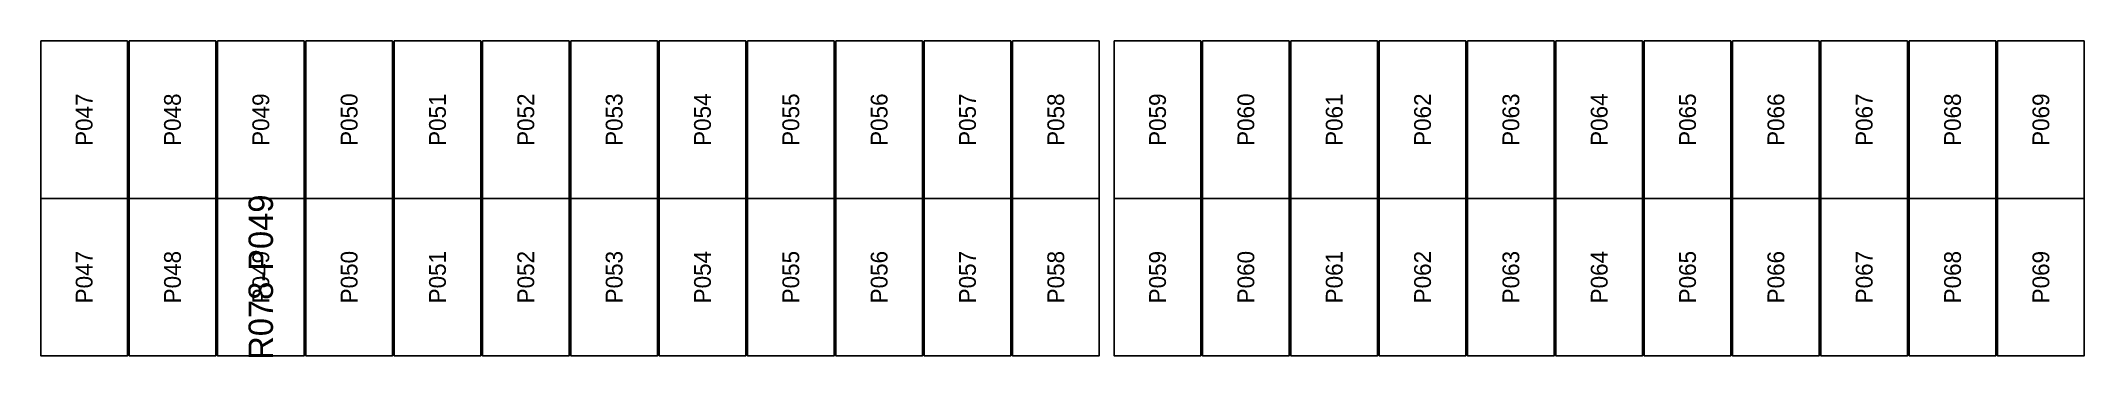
# Model space of a CAD drawing. Extents: x 296295 to 296770, y 651564 to 652121.
# Drawn here: x 296563.58 to 296590.36, y 651807.88 to 651812.02 of the extents above; entities that cross this region are included whole.
import ezdxf
from ezdxf.enums import TextEntityAlignment as Align

# ---------------------------------------------------------------- set-up
doc = ezdxf.new("R2010")
doc.units = 0

msp = doc.modelspace()

# ---------------------------------------------------------------- texts
at = {"layer": 'DEFECT_LABELS'}
msp.add_text('R078-P049', height=0.32, rotation=90, dxfattribs=at).set_placement((296566.46, 651808.928), align=Align.MIDDLE_CENTER)
at = {"layer": 'PANEL_POSITION'}
for s, p in [('P047', (296564.144, 651810.991)), ('P048', (296565.302, 651810.991)), ('P049', (296566.46, 651810.991)), ('P050', (296567.618, 651810.991)), ('P051', (296568.776, 651810.991)), ('P052', (296569.934, 651810.991)), ('P053', (296571.092, 651810.991)), ('P054', (296572.25, 651810.991)), ('P055', (296573.408, 651810.991)), ('P056', (296574.566, 651810.991)), ('P057', (296575.724, 651810.991)), ('P058', (296576.882, 651810.991)), ('P059', (296578.216, 651810.991)), ('P060', (296579.374, 651810.991)), ('P061', (296580.532, 651810.991)), ('P062', (296581.69, 651810.991)), ('P063', (296582.848, 651810.991)), ('P064', (296584.006, 651810.991)), ('P065', (296585.164, 651810.991)), ('P066', (296586.322, 651810.991)), ('P067', (296587.48, 651810.991)), ('P068', (296588.638, 651810.991)), ('P069', (296589.796, 651810.991)), ('P047', (296564.144, 651808.928)), ('P048', (296565.302, 651808.928)), ('P049', (296566.46, 651808.928)), ('P050', (296567.618, 651808.928)), ('P051', (296568.776, 651808.928)), ('P052', (296569.934, 651808.928)), ('P053', (296571.092, 651808.928)), ('P054', (296572.25, 651808.928)), ('P055', (296573.408, 651808.928)), ('P056', (296574.566, 651808.928)), ('P057', (296575.724, 651808.928)), ('P058', (296576.882, 651808.928)), ('P059', (296578.216, 651808.928)), ('P060', (296579.374, 651808.928)), ('P061', (296580.532, 651808.928)), ('P062', (296581.69, 651808.928)), ('P063', (296582.848, 651808.928)), ('P064', (296584.006, 651808.928)), ('P065', (296585.164, 651808.928)), ('P066', (296586.322, 651808.928)), ('P067', (296587.48, 651808.928)), ('P068', (296588.638, 651808.928)), ('P069', (296589.796, 651808.928))]:
    msp.add_text(s, height=0.22, rotation=90, dxfattribs=at).set_placement(p, align=Align.MIDDLE_CENTER)

# ---------------------------------------------------------------- linework, layer by layer
at = {"layer": 'DEFECTIVE_PANELS'}
msp.add_lwpolyline([(296565.893, 651809.96), (296567.027, 651809.96), (296567.027, 651807.897), (296565.893, 651807.897)], close=True, dxfattribs=at)
at = {"layer": 'PANELS_MASTER'}
for points in [[(296563.577, 651812.023), (296564.711, 651812.023), (296564.711, 651809.96), (296563.577, 651809.96)], [(296564.735, 651812.023), (296565.869, 651812.023), (296565.869, 651809.96), (296564.735, 651809.96)], [(296565.893, 651812.023), (296567.027, 651812.023), (296567.027, 651809.96), (296565.893, 651809.96)], [(296567.051, 651812.023), (296568.185, 651812.023), (296568.185, 651809.96), (296567.051, 651809.96)], [(296568.209, 651812.023), (296569.343, 651812.023), (296569.343, 651809.96), (296568.209, 651809.96)], [(296569.367, 651812.023), (296570.501, 651812.023), (296570.501, 651809.96), (296569.367, 651809.96)], [(296570.525, 651812.023), (296571.659, 651812.023), (296571.659, 651809.96), (296570.525, 651809.96)], [(296571.683, 651812.023), (296572.817, 651812.023), (296572.817, 651809.96), (296571.683, 651809.96)], [(296572.841, 651812.023), (296573.975, 651812.023), (296573.975, 651809.96), (296572.841, 651809.96)], [(296573.999, 651812.023), (296575.133, 651812.023), (296575.133, 651809.96), (296573.999, 651809.96)], [(296575.157, 651812.023), (296576.291, 651812.023), (296576.291, 651809.96), (296575.157, 651809.96)], [(296576.315, 651812.023), (296577.449, 651812.023), (296577.449, 651809.96), (296576.315, 651809.96)], [(296577.649, 651812.023), (296578.783, 651812.023), (296578.783, 651809.96), (296577.649, 651809.96)], [(296578.807, 651812.023), (296579.941, 651812.023), (296579.941, 651809.96), (296578.807, 651809.96)], [(296579.965, 651812.023), (296581.099, 651812.023), (296581.099, 651809.96), (296579.965, 651809.96)], [(296581.123, 651812.023), (296582.257, 651812.023), (296582.257, 651809.96), (296581.123, 651809.96)], [(296582.281, 651812.023), (296583.415, 651812.023), (296583.415, 651809.96), (296582.281, 651809.96)], [(296583.439, 651812.023), (296584.573, 651812.023), (296584.573, 651809.96), (296583.439, 651809.96)], [(296584.597, 651812.023), (296585.731, 651812.023), (296585.731, 651809.96), (296584.597, 651809.96)], [(296585.755, 651812.023), (296586.889, 651812.023), (296586.889, 651809.96), (296585.755, 651809.96)], [(296586.913, 651812.023), (296588.047, 651812.023), (296588.047, 651809.96), (296586.913, 651809.96)], [(296588.071, 651812.023), (296589.205, 651812.023), (296589.205, 651809.96), (296588.071, 651809.96)], [(296589.229, 651812.023), (296590.363, 651812.023), (296590.363, 651809.96), (296589.229, 651809.96)], [(296563.577, 651809.96), (296564.711, 651809.96), (296564.711, 651807.897), (296563.577, 651807.897)], [(296564.735, 651809.96), (296565.869, 651809.96), (296565.869, 651807.897), (296564.735, 651807.897)], [(296567.051, 651809.96), (296568.185, 651809.96), (296568.185, 651807.897), (296567.051, 651807.897)], [(296568.209, 651809.96), (296569.343, 651809.96), (296569.343, 651807.897), (296568.209, 651807.897)], [(296569.367, 651809.96), (296570.501, 651809.96), (296570.501, 651807.897), (296569.367, 651807.897)], [(296570.525, 651809.96), (296571.659, 651809.96), (296571.659, 651807.897), (296570.525, 651807.897)], [(296571.683, 651809.96), (296572.817, 651809.96), (296572.817, 651807.897), (296571.683, 651807.897)], [(296572.841, 651809.96), (296573.975, 651809.96), (296573.975, 651807.897), (296572.841, 651807.897)], [(296573.999, 651809.96), (296575.133, 651809.96), (296575.133, 651807.897), (296573.999, 651807.897)], [(296575.157, 651809.96), (296576.291, 651809.96), (296576.291, 651807.897), (296575.157, 651807.897)], [(296576.315, 651809.96), (296577.449, 651809.96), (296577.449, 651807.897), (296576.315, 651807.897)], [(296577.649, 651809.96), (296578.783, 651809.96), (296578.783, 651807.897), (296577.649, 651807.897)], [(296578.807, 651809.96), (296579.941, 651809.96), (296579.941, 651807.897), (296578.807, 651807.897)], [(296579.965, 651809.96), (296581.099, 651809.96), (296581.099, 651807.897), (296579.965, 651807.897)], [(296581.123, 651809.96), (296582.257, 651809.96), (296582.257, 651807.897), (296581.123, 651807.897)], [(296582.281, 651809.96), (296583.415, 651809.96), (296583.415, 651807.897), (296582.281, 651807.897)], [(296583.439, 651809.96), (296584.573, 651809.96), (296584.573, 651807.897), (296583.439, 651807.897)], [(296584.597, 651809.96), (296585.731, 651809.96), (296585.731, 651807.897), (296584.597, 651807.897)], [(296585.755, 651809.96), (296586.889, 651809.96), (296586.889, 651807.897), (296585.755, 651807.897)], [(296586.913, 651809.96), (296588.047, 651809.96), (296588.047, 651807.897), (296586.913, 651807.897)], [(296588.071, 651809.96), (296589.205, 651809.96), (296589.205, 651807.897), (296588.071, 651807.897)], [(296589.229, 651809.96), (296590.363, 651809.96), (296590.363, 651807.897), (296589.229, 651807.897)]]:
    msp.add_lwpolyline(points, close=True, dxfattribs=at)

msp.set_redraw_order([(e.dxf.handle, doc.entitydb.next_handle()) for e in msp.query("TEXT MTEXT ATTDEF DIMENSION ARC_DIMENSION")])  # texts and dimensions are drawn at this point

doc.saveas('drawing.dxf')
